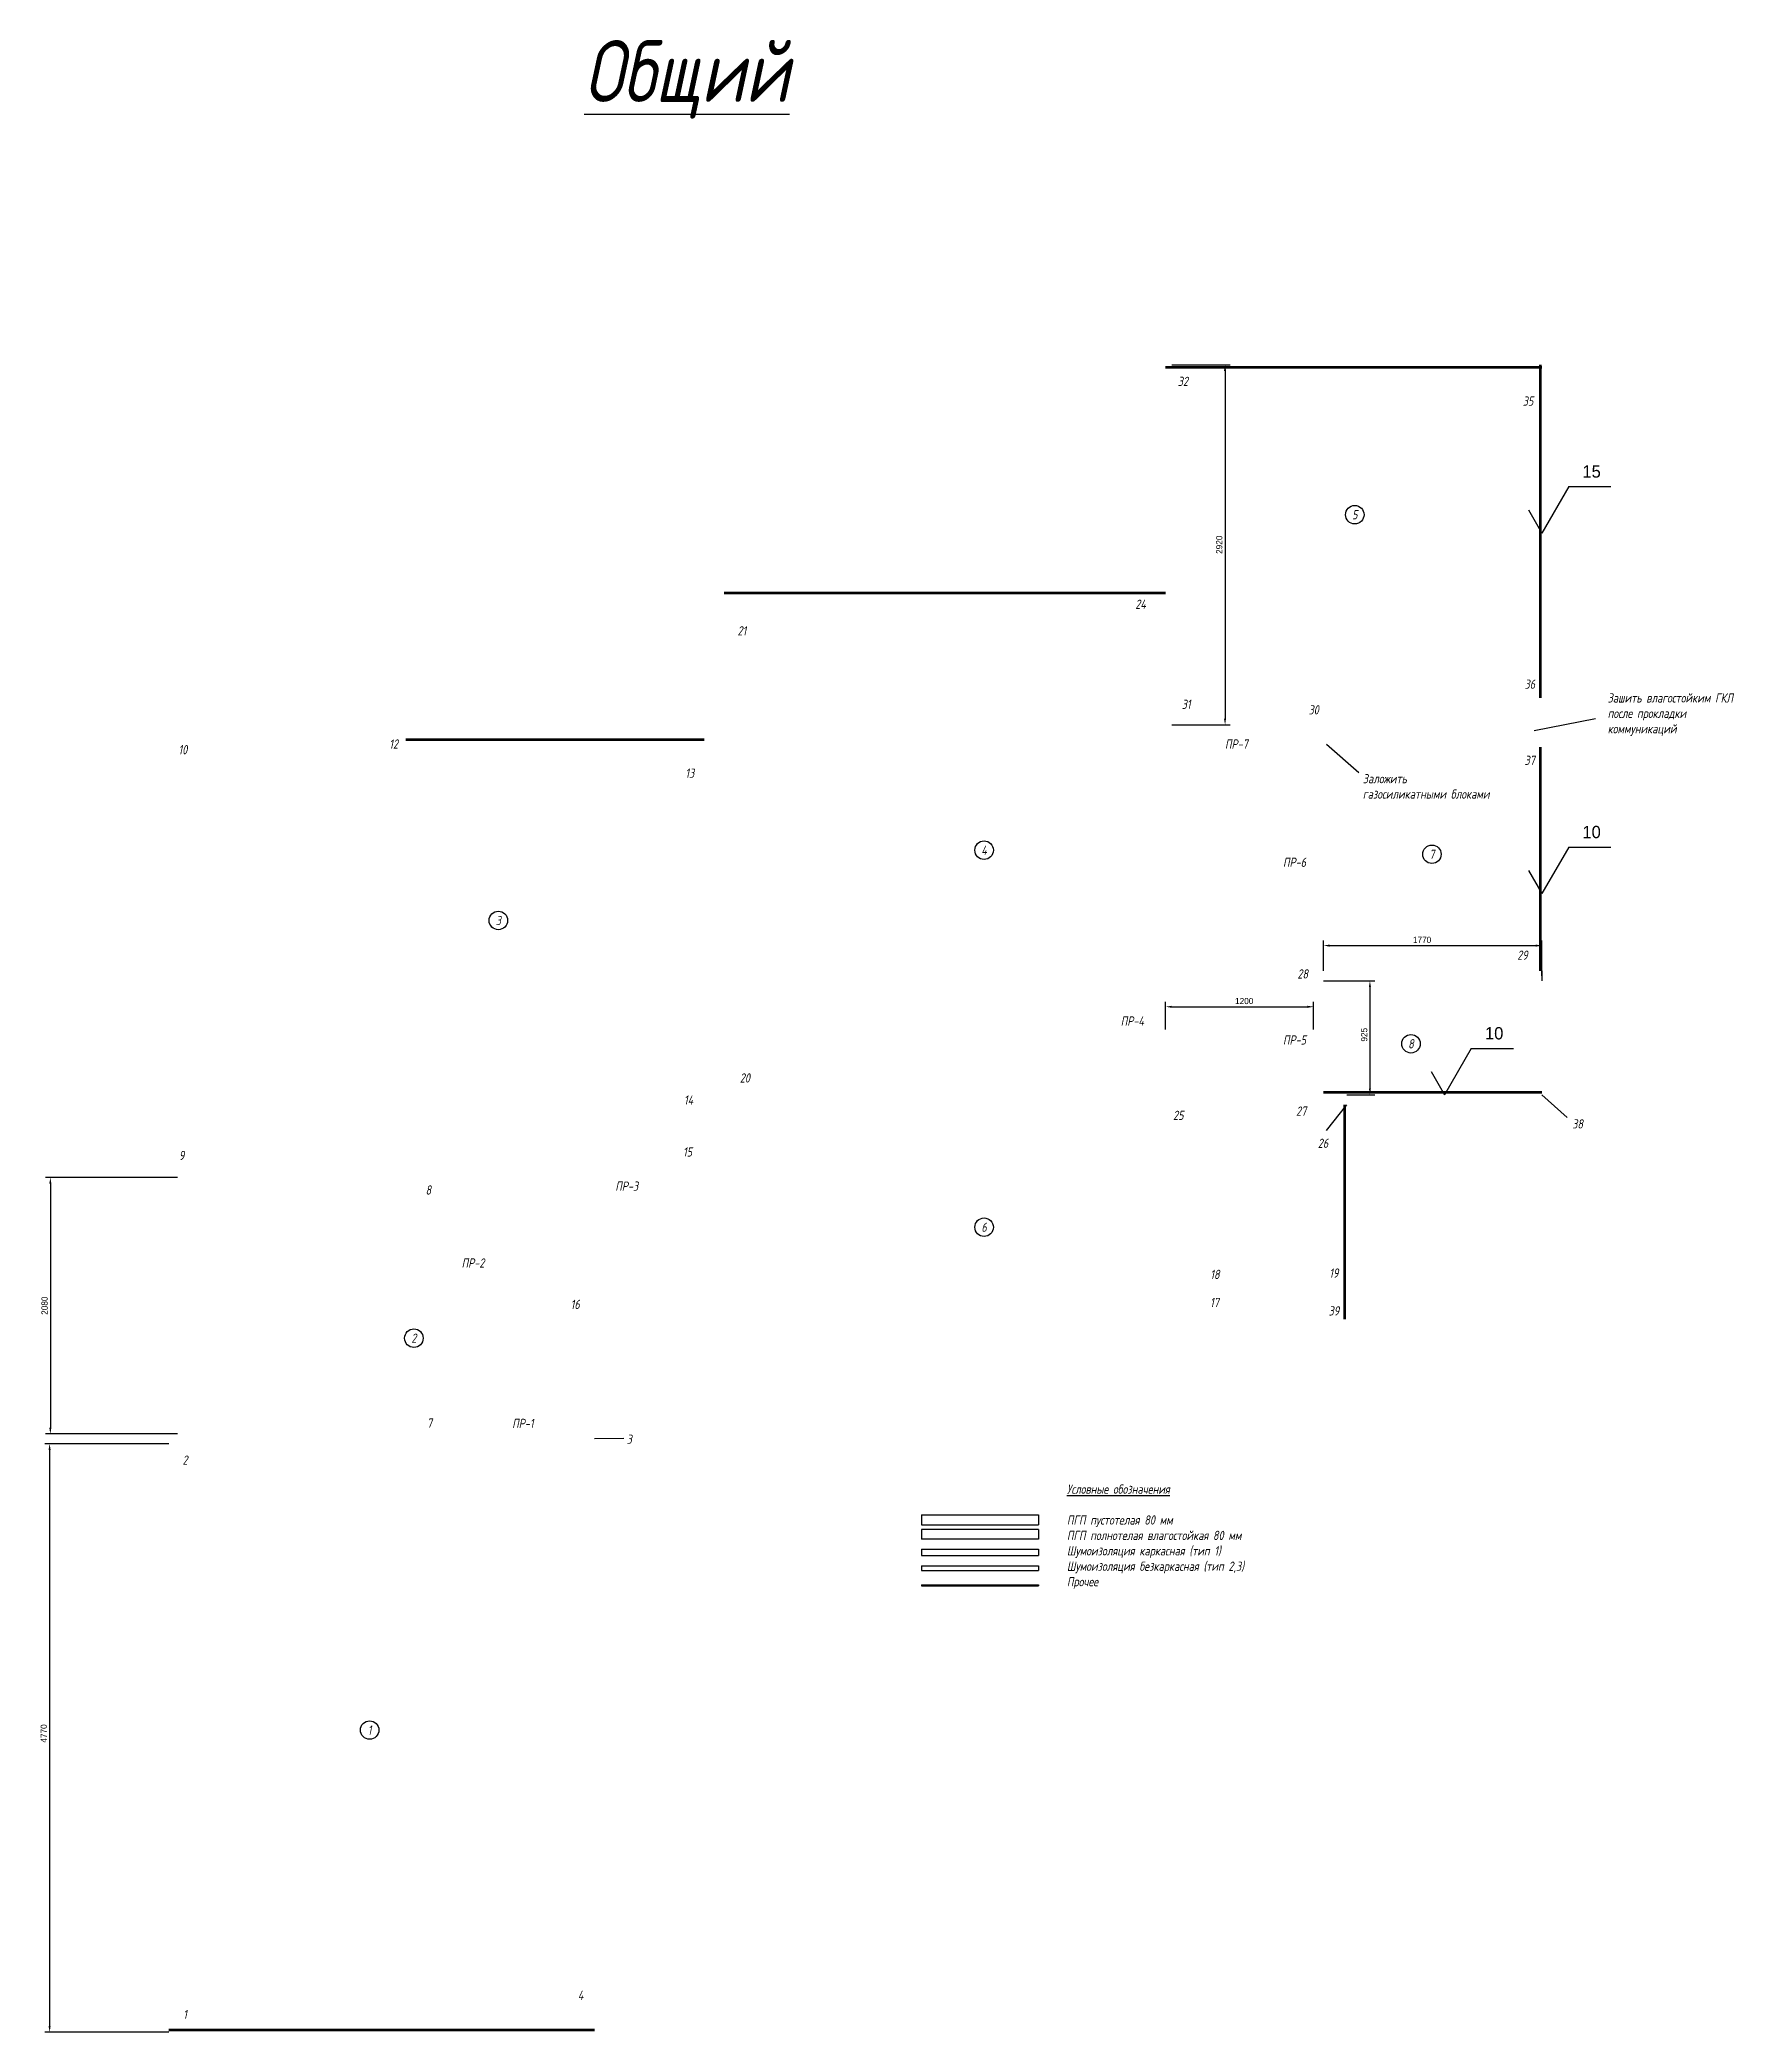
# Model space of a CAD drawing. Header units: millimetres. Extents: x -24443 to 78341, y -69589 to 15487.
# Drawn here: x 3405 to 17140, y -24520 to -8366 of the extents above; entities that cross this region are included whole.
import ezdxf
from ezdxf.enums import TextEntityAlignment as Align

# ---------------------------------------------------------------- set-up
doc = ezdxf.new("R2010")
doc.units = ezdxf.units.MM
for name, color, linetype in [('01 Перегородки', 7, 'Continuous'), ('07 Номера помещений', 7, 'Continuous'), ('08 Размеры', 7, 'Continuous')]:
    doc.layers.add(name, color=color, linetype=linetype)
doc.layers.add('100 noprint', color=1, linetype='Continuous', plot=False)
doc.styles.get("Standard").update_dxf_attribs({"font": 'Ubuntu-R.ttf'})
doc.styles.add('ГОСТ-ISOCPEUR', font='isocpeui.ttf', dxfattribs={"width": 0.8})
doc.dimstyles.new('ISO-25', dxfattribs={"dimtxt": 2.5, "dimasz": 2.5, "dimexe": 1.25, "dimexo": 0.625, "dimtad": 1, "dimtxsty": 'Standard', "dimcen": 2.5, "dimadec": 0, "dimazin": 0, "dimtfac": 1, "dimtmove": 0, "dimatfit": 3, "dimfxl": 1, "dimarcsym": 0})

msp = doc.modelspace()

# ---------------------------------------------------------------- texts
at = {"linetype": 'Continuous'}
for s, p in [('15', (15910.026, -11915.817)), ('10', (15910.026, -14839.362)), ('10', (15120.026, -16471.063))]:
    msp.add_text(s, height=100, dxfattribs=at).set_placement(p)
at = {"layer": '01 Перегородки', "style": 'ГОСТ-ISOCPEUR', "width": 0.8}
for s, p in [('32', (12671.126, -11135.295)), ('35', (15469.186, -11295.172)), ('24', (12328.05, -12942.216)), ('21', (9095.966, -13158.211)), ('36', (15483.448, -13590.305)), ('31', (12697.495, -13753.673)), ('30', (13731.012, -13798.782)), ('12', (6272.958, -14075.859)), ('ПР-7', (13104.694, -14075.918)), ('10', (4563.928, -14122.012)), ('37', (15482.219, -14207.686)), ('13', (8673.928, -14312.012)), ('ПР-6', (13575.773, -15034.509)), ('29', (15424.041, -15788.068)), ('28', (13642.657, -15939.562)), ('ПР-4', (12261.134, -16321.76)), ('ПР-5', (13575.773, -16475.134)), ('20', (9120.258, -16783.443)), ('14', (8663.928, -16962.012)), ('25', (12634.069, -17086.702)), ('27', (13630.478, -17052.171)), ('38', (15870.901, -17155.908)), ('26', (13807.165, -17312.996)), ('9', (4553.928, -17412.012)), ('15', (8655.429, -17383.513)), ('8', (6553.928, -17692.012)), ('ПР-3', (8162.313, -17660.562)), ('ПР-2', (6916.144, -18283.646)), ('18', (12930.875, -18376.211)), ('19', (13894.943, -18365.694)), ('17', (12927.369, -18604.082)), ('16', (7744.641, -18619.152)), ('39', (13894.943, -18672.237)), ('7', (6563.928, -19582.012)), ('ПР-1', (7320.122, -19584.591)), ('3', (8182.627, -19712.329)), ('2', (4581.782, -19882.137)), ('4', (7788.236, -24222.012)), ('1', (4581.782, -24376.842))]:
    msp.add_text(s, height=75, dxfattribs=at).set_placement(p, align=Align.MIDDLE)
at = {"layer": '01 Перегородки', "char_height": 75, "attachment_point": 1, "style": 'ГОСТ-ISOCPEUR'}
for s, insert, width in [('{Зашить влагостойким ГКЛ после прокладки коммуникаций}', (16114.507, -13664.579), 1046.23356), ('{Заложить газосиликатными блоками}', (14129.75, -14319.172), 1046.23356), ('{\\LУсловные обозначения\\P\\P\\lПГП пустотелая 80 мм\\PПГП полнотелая влагостойкая 80 мм\\PШумоизоляция каркасная (тип 1)\\PШумоизоляция безкаркасная (тип 2,3)\\PПрочее}', (11730.829, -20080.041), 2987.2707)]:
    msp.add_mtext(s, dxfattribs=dict(at, insert=insert, width=width))
at = {"layer": '07 Номера помещений', "style": 'ГОСТ-ISOCPEUR', "width": 0.8}
for s, p in [('5', (14064.447, -12216.471)), ('4', (11059.289, -14936.657)), ('7', (14689.719, -14969.735)), ('3', (7121.496, -15506.601)), ('8', (14519.938, -16506.253)), ('6', (11059.289, -17993.628)), ('2', (6436.632, -18893.51)), ('1', (6078.072, -22071.049))]:
    msp.add_text(s, height=75, dxfattribs=at).set_placement(p, align=Align.MIDDLE)
at = {"layer": '100 noprint', "color": 2, "insert": (7816.602, -8369.437), "char_height": 500, "width": 2987.2707, "attachment_point": 1, "style": 'ГОСТ-ISOCPEUR'}
msp.add_mtext('{\\LОбщий}', dxfattribs=at)

# ---------------------------------------------------------------- blocks, each defined once
blk = doc.blocks.new('*D216')
at = {"layer": '08 Размеры', "color": 0, "lineweight": -2}
for p, q in [((4451, -19750), (3444, -19750)), ((3484, -19800), (3484, -24470)), ((4451, -24520), (3444, -24520))]:
    blk.add_line(p, q, dxfattribs=at)
at = {"layer": '08 Размеры', "color": 0}
for points in [[(3492, -19800), (3475, -19800), (3484, -19750)], [(3475, -24470), (3492, -24470), (3484, -24520)]]:
    blk.add_solid(points, dxfattribs=at)
at = {"layer": 'Defpoints', "color": 0}
for p in [(4451, -19750), (3484, -24520), (4451, -24520)]:
    blk.add_point(p, dxfattribs=at)
at = {"layer": '08 Размеры', "color": 0, "insert": (3437, -22099), "char_height": 50, "attachment_point": 5, "rotation": 90}
blk.add_mtext('4770', dxfattribs=at)
blk = doc.blocks.new('*D228')
at = {"layer": '08 Размеры', "color": 0, "lineweight": -2}
for p, q in [((4521, -17590), (3450, -17590)), ((3490, -17640), (3490, -19620)), ((4521, -19670), (3450, -19670))]:
    blk.add_line(p, q, dxfattribs=at)
at = {"layer": '08 Размеры', "color": 0}
for points in [[(3498, -17640), (3481, -17640), (3490, -17590)], [(3481, -19620), (3498, -19620), (3490, -19670)]]:
    blk.add_solid(points, dxfattribs=at)
at = {"layer": 'Defpoints', "color": 0}
for p in [(4521, -17590), (3490, -19670), (4521, -19670)]:
    blk.add_point(p, dxfattribs=at)
at = {"layer": '08 Размеры', "color": 0, "insert": (3443, -18630), "char_height": 50, "attachment_point": 5, "rotation": 90}
blk.add_mtext('2080', dxfattribs=at)
blk = doc.blocks.new('*D229')
at = {"layer": '08 Размеры', "color": 0, "lineweight": -2}
for p, q in [((13811, -15915), (13811, -15670)), ((13861, -15710), (15531, -15710)), ((15581, -15955), (15581, -15670))]:
    blk.add_line(p, q, dxfattribs=at)
at = {"layer": '08 Размеры', "color": 0}
for points in [[(13861, -15702), (13861, -15719), (13811, -15710)], [(15531, -15719), (15531, -15702), (15581, -15710)]]:
    blk.add_solid(points, dxfattribs=at)
at = {"layer": 'Defpoints', "color": 0}
for p in [(15581, -15710), (13811, -15915), (15581, -15955)]:
    blk.add_point(p, dxfattribs=at)
at = {"layer": '08 Размеры', "color": 0, "insert": (14610, -15664), "char_height": 50, "attachment_point": 5}
blk.add_mtext('1770', dxfattribs=at)
blk = doc.blocks.new('*D230')
at = {"layer": '08 Размеры', "color": 0, "lineweight": -2}
for p, q in [((13811, -15995), (14227, -15995)), ((14187, -16045), (14187, -16870)), ((14001, -16920), (14227, -16920))]:
    blk.add_line(p, q, dxfattribs=at)
at = {"layer": '08 Размеры', "color": 0}
for points in [[(14195, -16045), (14179, -16045), (14187, -15995)], [(14179, -16870), (14195, -16870), (14187, -16920)]]:
    blk.add_solid(points, dxfattribs=at)
at = {"layer": 'Defpoints', "color": 0}
for p in [(13811, -15995), (14001, -16920), (14187, -16920)]:
    blk.add_point(p, dxfattribs=at)
at = {"layer": '08 Размеры', "color": 0, "insert": (14141, -16433), "char_height": 50, "attachment_point": 5, "rotation": 90}
blk.add_mtext('925', dxfattribs=at)
blk = doc.blocks.new('*D239')
at = {"layer": '08 Размеры', "color": 0, "lineweight": -2}
for p, q in [((12581, -11000), (13053, -11000)), ((13013, -11050), (13013, -13870)), ((12581, -13920), (13053, -13920))]:
    blk.add_line(p, q, dxfattribs=at)
at = {"layer": '08 Размеры', "color": 0}
for points in [[(13021, -11050), (13004, -11050), (13013, -11000)], [(13004, -13870), (13021, -13870), (13013, -13920)]]:
    blk.add_solid(points, dxfattribs=at)
at = {"layer": 'Defpoints', "color": 0}
for p in [(12581, -11000), (12581, -13920), (13013, -13920)]:
    blk.add_point(p, dxfattribs=at)
at = {"layer": '08 Размеры', "color": 0, "insert": (12966, -12460), "char_height": 50, "attachment_point": 5, "rotation": 90}
blk.add_mtext('2920', dxfattribs=at)
blk = doc.blocks.new('*D240')
at = {"layer": '08 Размеры', "color": 0, "lineweight": -2}
for p, q in [((12531, -16390), (12531, -16166)), ((12581, -16206), (13681, -16206)), ((13731, -16390), (13731, -16166))]:
    blk.add_line(p, q, dxfattribs=at)
at = {"layer": '08 Размеры', "color": 0}
for points in [[(12581, -16198), (12581, -16215), (12531, -16206)], [(13681, -16215), (13681, -16198), (13731, -16206)]]:
    blk.add_solid(points, dxfattribs=at)
at = {"layer": 'Defpoints', "color": 0}
for p in [(13731, -16206), (12531, -16390), (13731, -16390)]:
    blk.add_point(p, dxfattribs=at)
at = {"layer": '08 Размеры', "color": 0, "insert": (13168, -16160), "char_height": 50, "attachment_point": 5}
blk.add_mtext('1200', dxfattribs=at)

# ---------------------------------------------------------------- dimensions: what is measured, and where the dimension line sits
at = {"layer": '08 Размеры'}
for base, p1, p2, picture, middle in [((13012.577, -13920.498), (12581.234, -11000.498), (12581.234, -13920.498), '*D239', (13012.577, -12460.498)), ((14186.984, -16920.498), (13811.234, -15995.498), (14001.234, -16920.498), '*D230', (14186.984, -16432.933)), ((3483.516, -24520.498), (4451.234, -19750.498), (4451.234, -24520.498), '*D216', (3483.516, -22098.638))]:
    dim = msp.add_linear_dim(base=base, p1=p1, p2=p2, angle=90, dimstyle='ISO-25', override={"dimtxt": 50, "dimasz": 50, "dimexe": 40, "dimexo": 0, "dimgap": 20}, dxfattribs=at)
    dim.commit()
    dim.dimension.update_dxf_attribs({"geometry": picture, "text_midpoint": middle, "dimtype": 160})
for base, p1, p2, picture, middle in [((15581.234, -15710.266), (13811.234, -15915.498), (15581.234, -15955.498), '*D229', (14610.267, -15710.266)), ((13731.234, -16206.305), (12531.234, -16390.498), (13731.234, -16390.498), '*D240', (13168.183, -16206.305))]:
    dim = msp.add_linear_dim(base=base, p1=p1, p2=p2, dimstyle='ISO-25', override={"dimtxt": 50, "dimasz": 50, "dimexe": 40, "dimexo": 0, "dimgap": 20}, dxfattribs=at)
    dim.commit()
    dim.dimension.update_dxf_attribs({"geometry": picture, "text_midpoint": middle, "dimtype": 160})
dim = msp.add_linear_dim(base=(3489.505, -19670.498), p1=(4521.234, -17590.498), p2=(4521.234, -19670.498), angle=90, dimstyle='ISO-25', override={"dimtxt": 50, "dimasz": 50, "dimexe": 40, "dimexo": 0, "dimgap": 20}, dxfattribs=at)
dim.commit()
dim.dimension.update_dxf_attribs({"geometry": '*D228', "text_midpoint": (3443.387, -18630.498)})

# ---------------------------------------------------------------- linework, layer by layer
for p, q in [((15798.996, -11988.077), (15581.234, -12365.252)), ((15798.996, -11988.077), (16139.753, -11988.077)), ((15472.353, -12176.665), (15581.234, -12365.252)), ((15798.996, -14911.622), (15581.234, -15288.797)), ((15798.996, -14911.622), (16139.753, -14911.622)), ((15472.353, -15100.21), (15581.234, -15288.797)), ((15008.996, -16543.323), (14791.234, -16920.498)), ((15008.996, -16543.323), (15349.753, -16543.323)), ((14682.353, -16731.91), (14791.234, -16920.498))]:
    msp.add_line(p, q)
at = {"layer": '01 Перегородки', "color": 5, "lineweight": 100}
for p, q in [((12531.234, -11020.498), (15581.234, -11020.498)), ((8951.234, -12850.498), (12531.234, -12850.498)), ((6371.234, -14040.498), (8791.234, -14040.498)), ((13981.234, -17000.498), (13981.234, -18740.498)), ((4451.234, -24500.498), (7901.234, -24500.498))]:
    msp.add_line(p, q, dxfattribs=at)
at = {"layer": '01 Перегородки', "color": 1, "lineweight": 100}
for p, q in [((15567.003, -11000.498), (15567.003, -13700.498)), ((15567.003, -14100.748), (15567.003, -15915.498))]:
    msp.add_line(p, q, dxfattribs=at)
at = {"layer": '01 Перегородки'}
for p, q in [((16015.869, -13872.749), (15518.676, -13969.114)), ((13835.679, -14076.142), (14096.675, -14306.811)), ((15786.577, -17102.871), (15581.234, -16920.498)), ((13834.239, -17210.437), (14001.234, -17000.498)), ((8138.805, -19707.402), (7901.234, -19710.498))]:
    msp.add_line(p, q, dxfattribs=at)
at = {"layer": '01 Перегородки', "color": 5}
for p, q in [((15581.234, -15915.498), (15581.234, -15995.498)), ((11499.143, -20443.589), (10552.603, -20443.589)), ((10552.603, -20443.589), (10552.603, -20523.589)), ((11499.143, -20443.589), (11499.143, -20523.589)), ((11499.143, -20523.589), (10552.603, -20523.589))]:
    msp.add_line(p, q, dxfattribs=at)
at = {"layer": '01 Перегородки', "color": 3, "lineweight": 100}
msp.add_line((15581.234, -16900.498), (13811.234, -16900.498), dxfattribs=at)
at = {"layer": '01 Перегородки', "color": 4}
for p, q in [((10552.603, -20326.824), (11499.143, -20326.824)), ((10552.603, -20326.824), (10552.603, -20406.824)), ((11499.143, -20326.824), (11499.143, -20406.824)), ((10552.603, -20406.824), (11499.143, -20406.824))]:
    msp.add_line(p, q, dxfattribs=at)
at = {"layer": '01 Перегородки', "color": 3, "linetype": 'Continuous', "ltscale": 10}
for p, q in [((10552.603, -20605.526), (11499.143, -20605.526)), ((10552.603, -20605.526), (10552.603, -20655.526)), ((10552.603, -20655.526), (11499.143, -20655.526)), ((11499.143, -20605.526), (11499.143, -20655.526))]:
    msp.add_line(p, q, dxfattribs=at)
at = {"layer": '01 Перегородки', "color": 74, "linetype": 'Continuous', "ltscale": 10}
for p, q in [((10552.603, -20738.052), (11499.143, -20738.052)), ((10552.603, -20738.052), (10552.603, -20778.052)), ((10552.603, -20778.052), (11499.143, -20778.052)), ((11499.143, -20738.052), (11499.143, -20778.052))]:
    msp.add_line(p, q, dxfattribs=at)
at = {"layer": '01 Перегородки', "color": 1}
for p, q in [((10552.603, -20892.599), (11499.143, -20892.599)), ((10552.603, -20892.599), (10552.603, -20902.599)), ((10552.603, -20902.599), (11499.143, -20902.599)), ((11499.143, -20892.599), (11499.143, -20902.599))]:
    msp.add_line(p, q, dxfattribs=at)
at = {"layer": '07 Номера помещений'}
for centre in [(14064.447, -12216.471), (11059.289, -14936.657), (14689.719, -14969.735), (7121.496, -15506.601), (14519.938, -16506.253), (11059.289, -17993.628), (6436.632, -18893.51), (6078.072, -22071.049)]:
    msp.add_circle(centre, 75, dxfattribs=at)

msp.set_redraw_order([(e.dxf.handle, doc.entitydb.next_handle()) for e in msp.query("TEXT MTEXT ATTDEF DIMENSION ARC_DIMENSION")])  # texts and dimensions are drawn at this point

doc.saveas('drawing.dxf')
